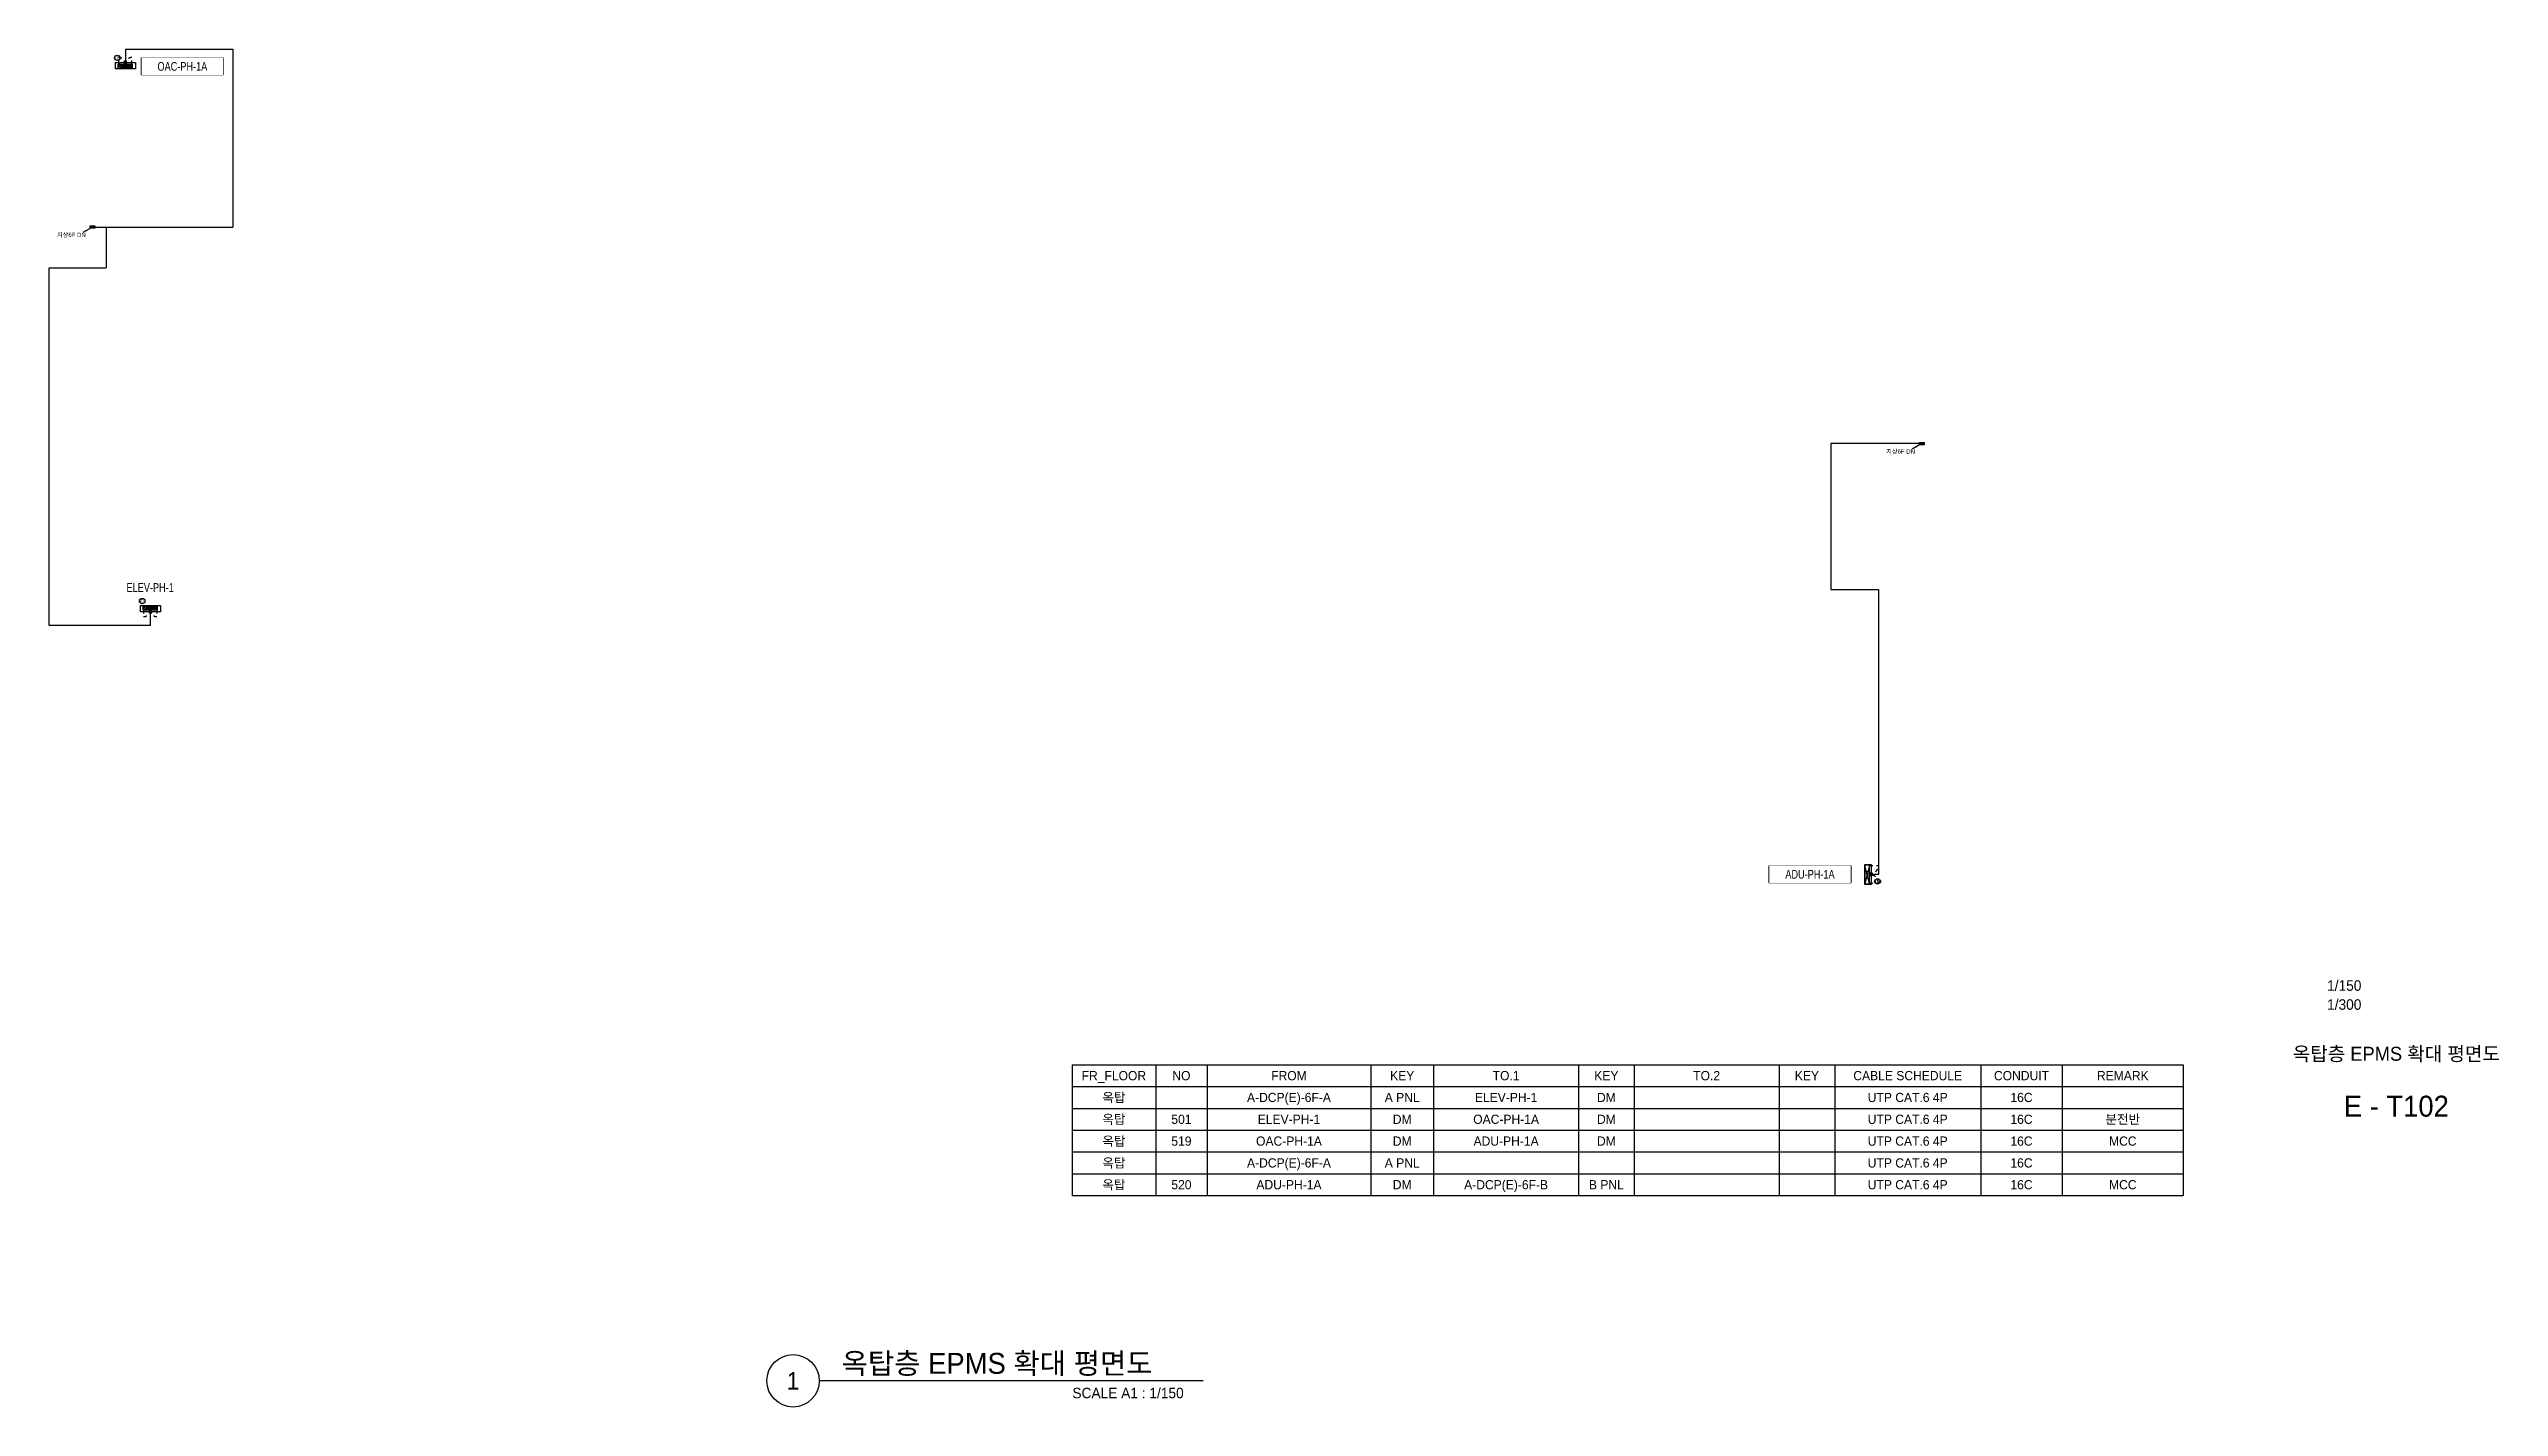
# Model space of a CAD drawing. Header units: millimetres. Extents: x 89450 to 753248, y -530175 to 1209785.
# Drawn here: x 268128 to 373335, y 895425 to 953746 of the extents above; entities that cross this region are included whole.
import ezdxf
from ezdxf.enums import TextEntityAlignment as Align

# ---------------------------------------------------------------- set-up
doc = ezdxf.new("R2010")
doc.units = ezdxf.units.MM
doc.header["$LTSCALE"] = 150
doc.linetypes.add('CONTINOUS', pattern=[0])
doc.linetypes.add('D1', pattern=[3, 1, -1, 1])
for name, color, linetype in [('------01 Distribution Panel', 3, 'Continuous'), ('------01 Motor Control Panel or Center', 4, 'Continuous'), ('-----29 Cable Schedule', 1, 'Continuous'), ('-----29 Indicator', 1, 'Continuous'), ('-----30 Text', 2, 'Continuous'), ('-----41 Drawing Title', 2, 'Continuous'), ('-----42 Drawing Number', 2, 'Continuous'), ('-----43 Drawing Scale', 3, 'Continuous'), ('-----99 EPMS CABLE DUCT', 4, 'Continuous'), ('-----99 EPMS CONDUIT', 4, 'Continuous'), ('-----99 EPMS DEVICE', 3, 'Continuous')]:
    doc.layers.add(name, color=color, linetype=linetype)
doc.styles.add('ELEC', font='')
doc.styles.get('ELEC').set_extended_font_data('Dotum')

msp = doc.modelspace()

# ---------------------------------------------------------------- texts
at = {"layer": '-----29 Indicator', "style": 'ELEC', "width": 0.6}
msp.add_text('519', height=150, dxfattribs=at).set_placement((271058, 953366), align=Align.MIDDLE_CENTER)
at = {"layer": '-----29 Indicator', "style": 'ELEC'}
msp.add_text('520', height=150, rotation=360, dxfattribs=at).set_placement((346648, 917996), align=Align.MIDDLE_CENTER)
at = {"layer": '-----30 Text', "style": 'ELEC'}
for s, p in [('FR_FLOOR', (313856, 909656)), ('NO', (316756, 909656)), ('FROM', (321374, 909656)), ('KEY', (326237, 909656)), ('TO.1', (330699, 909656)), ('KEY', (335005, 909656)), ('TO.2', (339310, 909656)), ('KEY', (343616, 909656)), ('CABLE SCHEDULE', (347944, 909656)), ('CONDUIT', (352830, 909656)), ('REMARK', (357180, 909656)), ('옥탑', (313856, 908719)), ('옥탑', (313856, 907782)), ('501', (316756, 907782)), ('A-DCP(E)-6F-A', (321374, 908719)), ('ELEV-PH-1', (321374, 907782)), ('A PNL', (326237, 908719)), ('DM', (326237, 907782)), ('OAC-PH-1A', (330699, 907782)), ('ELEV-PH-1', (330699, 908719)), ('DM', (335005, 908719)), ('DM', (335005, 907782)), ('UTP CAT.6 4P', (347944, 908719)), ('UTP CAT.6 4P', (347944, 907782)), ('16C', (352830, 908719)), ('16C', (352830, 907782)), ('분전반', (357180, 907782)), ('옥탑', (313856, 906845)), ('519', (316756, 906845)), ('OAC-PH-1A', (321374, 906845)), ('DM', (326237, 906845)), ('ADU-PH-1A', (330699, 906845)), ('DM', (335005, 906845)), ('UTP CAT.6 4P', (347944, 906845)), ('16C', (352830, 906845)), ('MCC', (357180, 906845)), ('옥탑', (313856, 905908)), ('A-DCP(E)-6F-A', (321374, 905908)), ('A PNL', (326237, 905908)), ('UTP CAT.6 4P', (347944, 905908)), ('16C', (352830, 905908)), ('옥탑', (313856, 904972)), ('520', (316756, 904972)), ('ADU-PH-1A', (321374, 904972)), ('DM', (326237, 904972)), ('A-DCP(E)-6F-B', (330699, 904972)), ('B PNL', (335005, 904972)), ('UTP CAT.6 4P', (347944, 904972)), ('16C', (352830, 904972)), ('MCC', (357180, 904972))]:
    msp.add_text(s, height=396.6, dxfattribs=at).set_placement(p, align=Align.MIDDLE_CENTER)
at = {"layer": '-----41 Drawing Title', "style": 'ELEC'}
msp.add_text('옥탑층 EPMS 확대 평면도', height=600, dxfattribs=at).set_placement((368925, 910595), align=Align.MIDDLE_CENTER)
at = {"layer": '-----41 Drawing Title', "color": 2, "style": 'ELEC'}
msp.add_text('옥탑층 EPMS 확대 평면도', height=900, dxfattribs=at).set_placement((302163, 896850))
at = {"layer": '-----41 Drawing Title', "color": 7, "style": 'ELEC'}
msp.add_text('1', height=750, dxfattribs=at).set_placement((300080, 896550), align=Align.MIDDLE)
at = {"layer": '-----41 Drawing Title', "style": 'ELEC'}
msp.add_text('SCALE A1 : 1/150', height=450, dxfattribs=at).set_placement((316853, 895800), align=Align.RIGHT)
at = {"layer": '-----42 Drawing Number', "style": 'ELEC'}
msp.add_text('E - T102', height=900, dxfattribs=at).set_placement((368925, 908345), align=Align.MIDDLE_CENTER)
at = {"layer": '-----43 Drawing Scale', "style": 'ELEC'}
for s, p in [('1/150', (366690, 913525)), ('1/300', (366690, 912710))]:
    msp.add_text(s, height=450, dxfattribs=at).set_placement(p, align=Align.MIDDLE_CENTER)
at = {"layer": '-----99 EPMS CABLE DUCT', "style": 'ELEC'}
for p in [(268474, 945669), (347026, 936369)]:
    msp.add_text('지상6F DN', height=187.7, dxfattribs=at).set_placement(p)
at = {"layer": '-----99 EPMS DEVICE', "color": 2, "style": 'ELEC', "width": 0.9}
msp.add_text('DM', height=168, dxfattribs=at).set_placement((271400, 953034), align=Align.MIDDLE)
msp.add_text('DM', height=168, rotation=90, dxfattribs=at).set_placement((346235, 918291), align=Align.MIDDLE)

# ---------------------------------------------------------------- blocks, each defined once
blk = doc.blocks.new('PNL3')
at = {"color": 161, "linetype": 'D1'}
for p, q in [((-200, 280), (-480, 280)), ((-200, -280), (-480, -280))]:
    blk.add_line(p, q, dxfattribs=at)
at = {"color": 161}
for p, q in [((-200, 276), (0, 76)), ((-200, 205), (0, 5)), ((-200, 135), (0, -65)), ((-200, 64), (0, -136)), ((-153, 300), (0, 147)), ((-83, 300), (0, 217)), ((-200, -7), (0, -207)), ((-200, -78), (0, -278)), ((-200, -148), (-48, -300)), ((-200, -219), (-119, -300))]:
    blk.add_line(p, q, dxfattribs=at)
blk.add_lwpolyline([(0, -300), (-200, -300), (-200, 300), (0, 300)], close=True, dxfattribs=at)
at = {"color": 161, "linetype": 'D1'}
for centre, start, end in [((-200, 280), 180, 270), ((-200, -280), 90, 180)]:
    blk.add_arc(centre, 280, start, end, dxfattribs=at)
blk = doc.blocks.new('MCP_EQUIPMENT-2')
at = {"color": 161}
for p, q in [((200, 400), (0, -400)), ((200, -400), (0, 400))]:
    blk.add_line(p, q, dxfattribs=at)
at = {"color": 161, "linetype": 'D1'}
for p, q in [((200, 380), (580, 380)), ((200, -380), (580, -380))]:
    blk.add_line(p, q, dxfattribs=at)
at = {"color": 161}
blk.add_lwpolyline([(200, 400), (0, 400), (0, -400), (200, -400)], close=True, dxfattribs=at)
at = {"color": 161, "linetype": 'D1'}
for centre, start, end in [((200, 380), 270, 0), ((200, -380), 0, 90)]:
    blk.add_arc(centre, 380, start, end, dxfattribs=at)

# ---------------------------------------------------------------- linework, layer by layer
at = {"layer": '------01 Motor Control Panel or Center', "linetype": 'CONTINOUS'}
msp.add_lwpolyline([(275607, 953370), (275607, 952630), (272104, 952630), (272104, 953370)], close=True, dxfattribs=at)
at = {"layer": '------01 Motor Control Panel or Center', "linetype": 'CONTINOUS', "elevation": 0}
msp.add_lwpolyline([(345500, 918670), (345500, 917930), (341997, 917930), (341997, 918670)], close=True, dxfattribs=at)
at = {"layer": '-----29 Cable Schedule'}
for p, q in [((312060, 910125), (312060, 909188)), ((312060, 910125), (359779, 910125)), ((315652, 910125), (315652, 909188)), ((317860, 910125), (317860, 909188)), ((324888, 910125), (324888, 909188)), ((327587, 910125), (327587, 909188)), ((333811, 910125), (333811, 909188)), ((336198, 910125), (336198, 909188)), ((342422, 910125), (342422, 909188)), ((344810, 910125), (344810, 909188)), ((351078, 910125), (351078, 909188)), ((354581, 910125), (354581, 909188)), ((359779, 910125), (359779, 909188)), ((312060, 909188), (312060, 904503)), ((312060, 909188), (359779, 909188)), ((315652, 909188), (315652, 904503)), ((317860, 909188), (317860, 904503)), ((324888, 909188), (324888, 904503)), ((327587, 909188), (327587, 904503)), ((333811, 909188), (333811, 904503)), ((336198, 909188), (336198, 904503)), ((342422, 909188), (342422, 904503)), ((344810, 909188), (344810, 904503)), ((351078, 909188), (351078, 904503)), ((354581, 909188), (354581, 904503)), ((359779, 909188), (359779, 904503)), ((312060, 908251), (359779, 908251)), ((312060, 907314), (359779, 907314)), ((312060, 906377), (359779, 906377)), ((312060, 905440), (359779, 905440)), ((312060, 904503), (359779, 904503))]:
    msp.add_line(p, q, dxfattribs=at)
at = {"layer": '-----29 Indicator'}
for centre in [(271058, 953366), (346648, 917996)]:
    msp.add_circle(centre, 114, dxfattribs=at)
at = {"layer": '-----41 Drawing Title', "color": 7}
msp.add_line((317695, 896550), (301205, 896550), dxfattribs=at)
msp.add_circle((300080, 896550), 1125, dxfattribs=at)
at = {"layer": '-----99 EPMS CABLE DUCT'}
for p, q in [((269993, 946100), (269587, 945866)), ((269903, 946140), (270083, 946060)), ((269903, 946060), (270083, 946140)), ((348545, 936800), (348139, 936566)), ((348455, 936840), (348635, 936760)), ((348455, 936760), (348635, 936840))]:
    msp.add_line(p, q, dxfattribs=at)
at = {"layer": '-----99 EPMS CABLE DUCT', "elevation": 0}
for points in [[(269587, 945866, 0, 70, 0), (269763, 945967, 40, 40, 0)], [(348139, 936566, 0, 70, 0), (348315, 936667, 40, 40, 0)]]:
    msp.add_lwpolyline(points, format="xyseb", dxfattribs=at)
for points in [[(269893, 946150), (270093, 946150), (270093, 946050), (269893, 946050)], [(269903, 946140), (270083, 946140), (270083, 946060), (269903, 946060)], [(348445, 936850), (348645, 936850), (348645, 936750), (348445, 936750)], [(348455, 936840), (348635, 936840), (348635, 936760), (348455, 936760)]]:
    msp.add_lwpolyline(points, close=True, dxfattribs=at)
msp.add_lwpolyline([(269993, 946100), (270576, 946100), (270576, 944345)], dxfattribs=at)
at = {"layer": '-----99 EPMS CABLE DUCT'}
for centre in [(269993, 946100), (269993, 946100), (348545, 936800)]:
    msp.add_circle(centre, 10, dxfattribs=at)
at = {"layer": '-----99 EPMS CONDUIT'}
for p, q in [((271409, 953746), (271409, 953170)), ((269993, 946100), (276017, 946100)), ((272486, 928994), (272486, 929571)), ((346687, 918300), (346370, 918300))]:
    msp.add_line(p, q, dxfattribs=at)
for centre, start, end in [((271409, 953170), 300, 240), ((272486, 929571), 300, 240), ((346370, 918300), 30, 330)]:
    msp.add_arc(centre, 63.8, start, end, dxfattribs=at)
at = {"layer": '-----99 EPMS DEVICE', "color": 2, "elevation": 0}
msp.add_lwpolyline([(346370, 918730), (346370, 917870), (346100, 917870), (346100, 918730)], close=True, dxfattribs=at)

# ---------------------------------------------------------------- block references
at = {"layer": '------01 Motor Control Panel or Center', "rotation": 269.9999999999999}
msp.add_blockref('PNL3', (271404, 952900), dxfattribs=at)
at = {"layer": '------01 Motor Control Panel or Center'}
msp.add_blockref('MCP_EQUIPMENT-2', (346100, 918300), dxfattribs=at)

msp.set_redraw_order([(e.dxf.handle, doc.entitydb.next_handle()) for e in msp.query("TEXT MTEXT ATTDEF DIMENSION ARC_DIMENSION")])  # texts and dimensions are drawn at this point

# ---------------------------------------------------------------- wipeouts: each hides what was drawn before it
msp.add_wipeout([(270721, 930990), (274224, 930990), (274224, 930250), (270721, 930250)]).dxf.layer = '------01 Distribution Panel'

# ---------------------------------------------------------------- next in the draw order: linework, layer by layer
at = {"layer": '-----29 Indicator'}
msp.add_circle((272135, 930037), 114, dxfattribs=at)
at = {"layer": '-----99 EPMS CABLE DUCT'}
msp.add_lwpolyline([(272486, 928994), (268128, 928994), (268128, 944345), (270576, 944345)], dxfattribs=at)
at = {"layer": '-----99 EPMS DEVICE', "color": 2}
msp.add_lwpolyline([(272916, 929571), (272056, 929571), (272056, 929841), (272916, 929841)], close=True, dxfattribs=at)

# ---------------------------------------------------------------- next in the draw order: block references
at = {"layer": '------01 Distribution Panel', "rotation": 89.99999999999993}
msp.add_blockref('PNL3', (272472, 929850), dxfattribs=at)

# ---------------------------------------------------------------- next in the draw order: texts
at = {"layer": '------01 Distribution Panel', "linetype": 'CONTINOUS', "style": 'ELEC', "width": 0.8}
msp.add_text('ELEV-PH-1', height=375, dxfattribs=at).set_placement((272472, 930620), align=Align.MIDDLE)
at = {"layer": '-----29 Indicator', "style": 'ELEC'}
msp.add_text('501', height=150, rotation=360, dxfattribs=at).set_placement((272135, 930037), align=Align.MIDDLE_CENTER)
at = {"layer": '-----99 EPMS DEVICE', "color": 2, "style": 'ELEC', "width": 0.9}
msp.add_text('DM', height=168, dxfattribs=at).set_placement((272477, 929705), align=Align.MIDDLE)

# ---------------------------------------------------------------- next in the draw order: wipeouts: each hides what was drawn before it
at = {"color": 1}
for points in [[(272104, 953370), (275607, 953370), (275607, 952630), (272104, 952630)], [(341997, 918670), (345500, 918670), (345500, 917930), (341997, 917930)]]:
    msp.add_wipeout(points, dxfattribs=at).dxf.layer = '------01 Motor Control Panel or Center'

# ---------------------------------------------------------------- next in the draw order: linework, layer by layer
at = {"layer": '-----99 EPMS CABLE DUCT', "elevation": 0}
msp.add_lwpolyline([(348445, 936800), (344644, 936800), (344644, 930539), (346687, 930539), (346687, 918300)], dxfattribs=at)
at = {"layer": '-----99 EPMS CONDUIT'}
for p, q in [((271409, 953746), (276017, 953746)), ((276017, 953746), (276017, 946100))]:
    msp.add_line(p, q, dxfattribs=at)
at = {"layer": '-----99 EPMS DEVICE', "color": 2}
msp.add_lwpolyline([(271839, 952900), (270979, 952900), (270979, 953170), (271839, 953170)], close=True, dxfattribs=at)

# ---------------------------------------------------------------- next in the draw order: texts
at = {"layer": '------01 Motor Control Panel or Center', "linetype": 'CONTINOUS', "style": 'ELEC', "width": 0.8}
for s, p in [('OAC-PH-1A', (273855, 953000)), ('ADU-PH-1A', (343748, 918300))]:
    msp.add_text(s, height=375, dxfattribs=at).set_placement(p, align=Align.MIDDLE)

doc.saveas('drawing.dxf')
